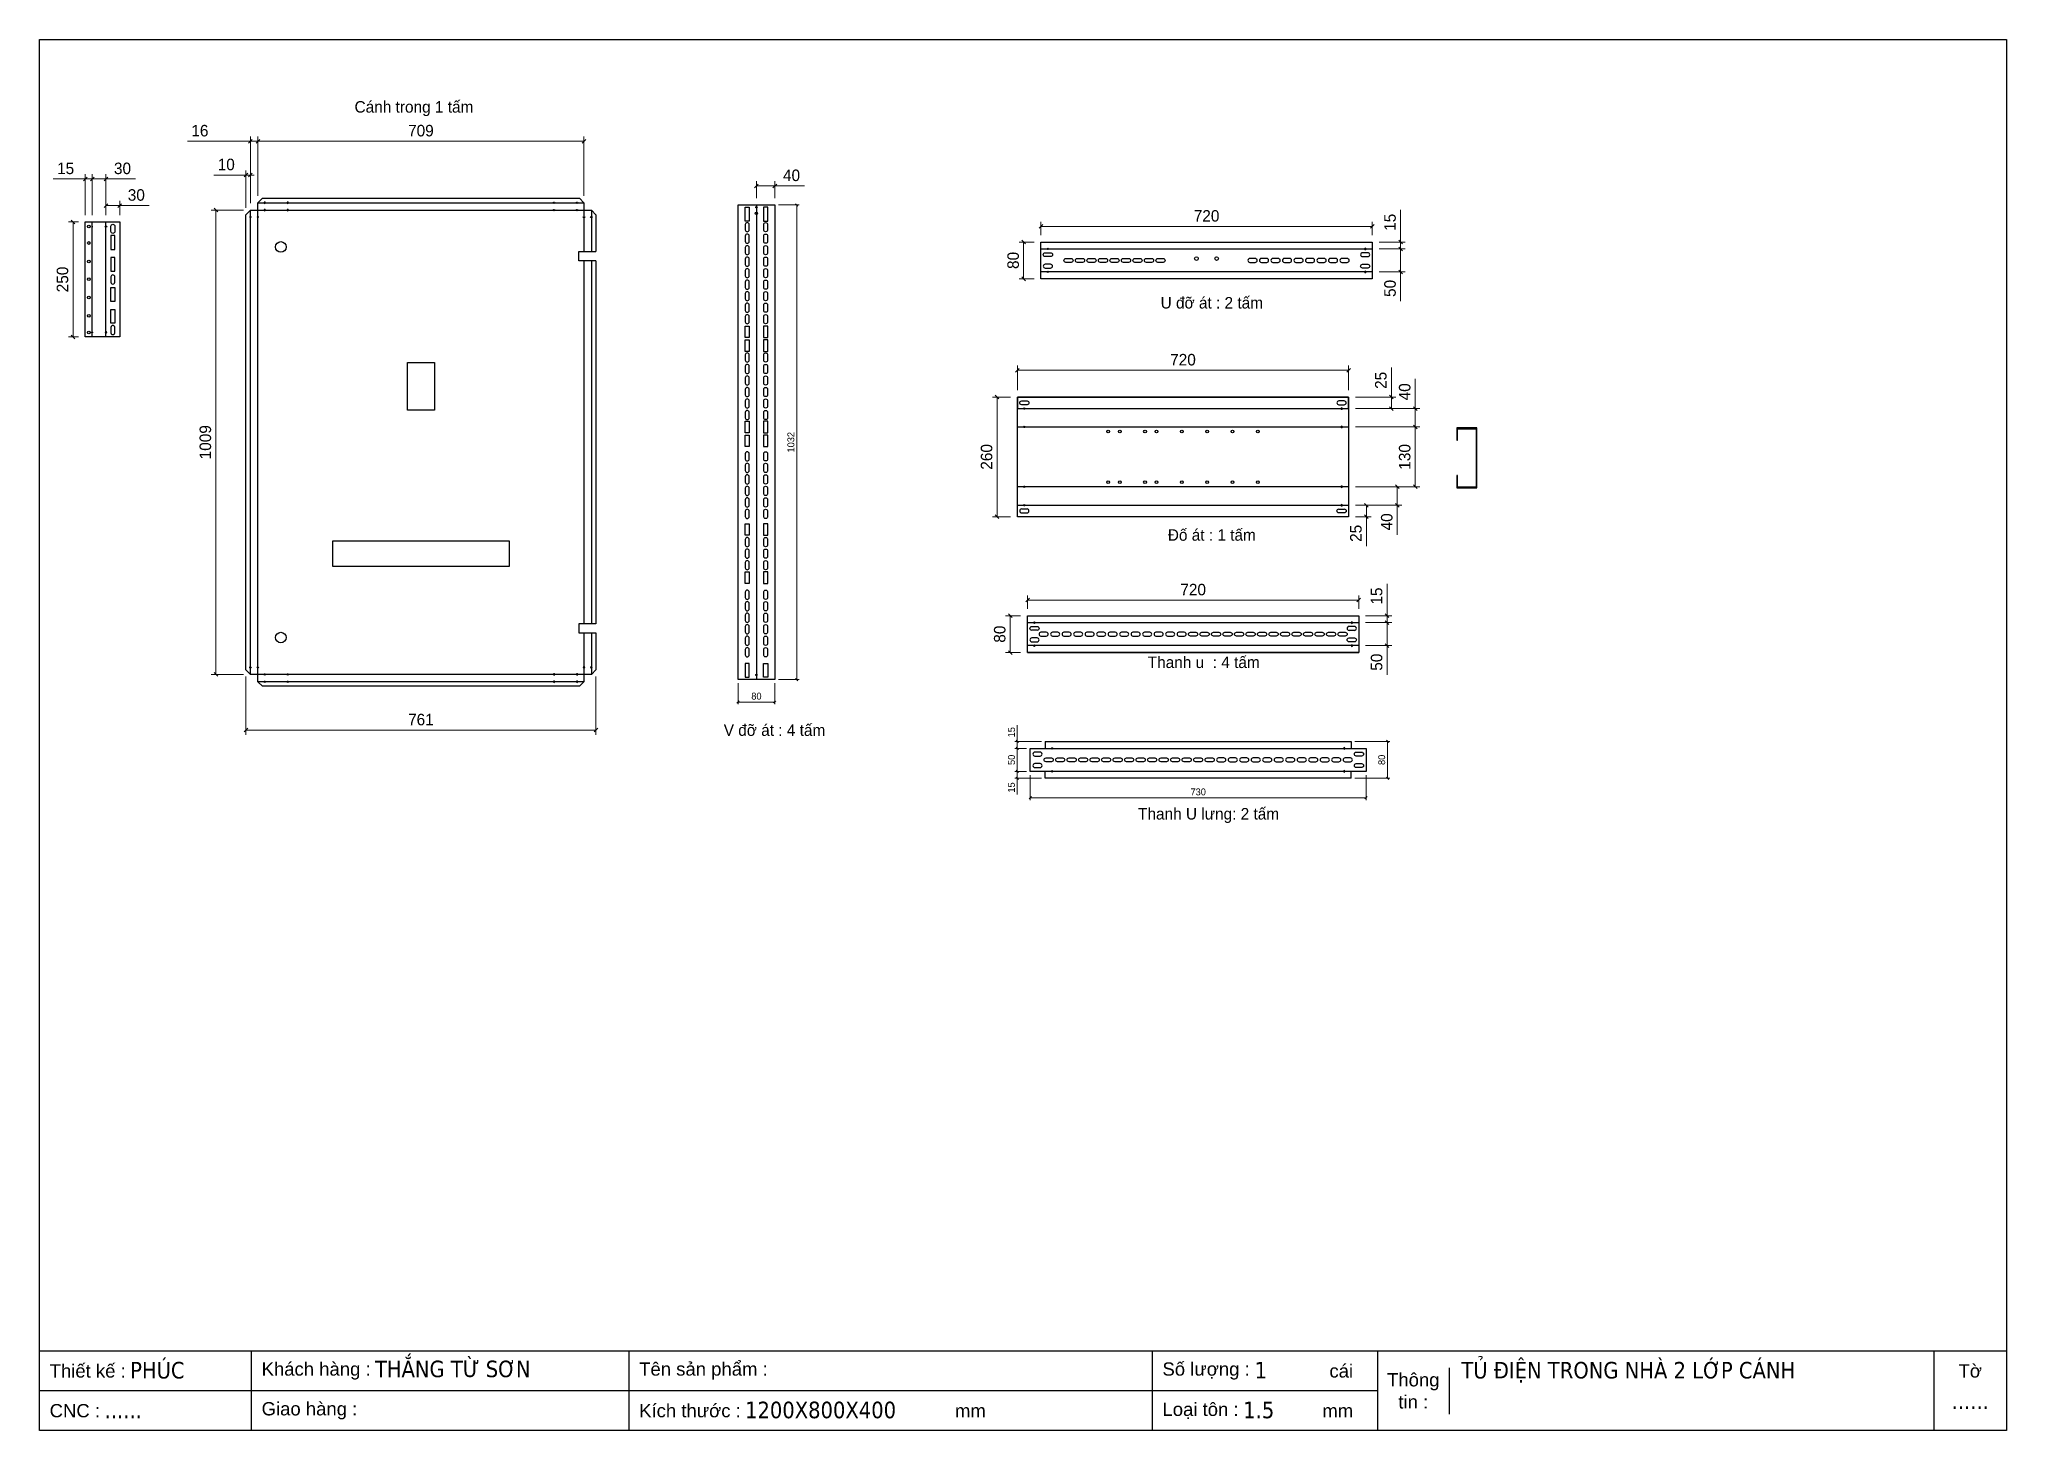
# Model space of a CAD drawing. Header units: millimetres. Extents: x 0 to 4277, y 0 to 3024.
import ezdxf
from ezdxf.enums import TextEntityAlignment as Align

# ---------------------------------------------------------------- set-up
doc = ezdxf.new("R2010")
doc.units = ezdxf.units.MM
doc.layers.add('CNC', color=7, linetype='Continuous')
doc.layers.add('DIM', color=253, linetype='Continuous')
doc.styles.add('Arial', font='arial.ttf')
doc.styles.add('Tahoma (Input Text)', font='tahoma.ttf')
doc.dimstyles.new('Dim-15', dxfattribs={"dimtxt": 15, "dimasz": 5, "dimexe": 5, "dimexo": 8, "dimgap": 5, "dimtad": 1, "dimdec": 0, "dimtxsty": 'Standard', "dimblk": 'OBLIQUE', "dimcen": 10, "dimclrd": 5, "dimclre": 5, "dimclrt": 3, "dimazin": 3, "dimtfac": 1, "dimtdec": 0, "dimtmove": 0, "dimatfit": 3, "dimldrblk": 'OBLIQUE', "dimlwd": 9, "dimlwe": 9})
doc.dimstyles.new('Dim-25', dxfattribs={"dimtxt": 25, "dimasz": 8, "dimexe": 10, "dimexo": 15, "dimgap": 10, "dimtad": 1, "dimdec": 0, "dimtxsty": 'Standard', "dimblk": 'OBLIQUE', "dimcen": 10, "dimclrd": 5, "dimclre": 5, "dimclrt": 3, "dimazin": 3, "dimtfac": 1, "dimtdec": 0, "dimtmove": 0, "dimatfit": 3, "dimldrblk": 'OBLIQUE', "dimlwd": 9, "dimlwe": 9})

msp = doc.modelspace()

# ---------------------------------------------------------------- texts
at = {"color": 2, "char_height": 25, "width": 775, "attachment_point": 5}
for s, insert in [('Cánh trong 1 tấm', (814.4, 2873.5)), ('U đỡ át : 2 tấm', (2548.9, 2451.3)), ('Đố át : 1 tấm', (2548.9, 1946.6)), ('Thanh u  : 4 tấm ', (2531.3, 1669.9)), ('V đỡ át : 4 tấm', (1598.2, 1522.4)), ('Thanh U lưng: 2 tấm', (2541.9, 1337))]:
    msp.add_mtext(s, dxfattribs=dict(at, insert=insert))

# ---------------------------------------------------------------- blocks, each defined once
blk = doc.blocks.new('khungtenAsean2')
at = {"color": 7}
for p, q in [((2970, -1980), (0, -1980)), ((320, -1980), (320, -2100)), ((890, -1980), (890, -2100)), ((1680, -1980), (1680, -2100)), ((2020, -1980), (2020, -2100)), ((2860, -1980), (2860, -2100)), ((2128.3, -2005), (2128.3, -2075)), ((2020, -2040), (0, -2040))]:
    blk.add_line(p, q, dxfattribs=at)
blk.add_lwpolyline([(0, 0), (2970, 0), (2970, -2100), (0, -2100)], close=True, dxfattribs=at)
at = {"color": 2, "char_height": 20, "style": 'Arial'}
for s, insert, width, attachment_point in [('  Thiết kế :', (0, -2010), 917.634, 4), ('  Khách hàng :', (320, -2010), 917.634, 4), ('  Tên sản phẩm :', (890, -2010), 917.634, 4), ('  Số lượng :', (1680, -2010), 917.634, 4), ('cái', (1947.6, -2010), 917.634, 4), ('Thông\\Ptin :', (2074.2, -2040), 108.311, 5), ('Tờ', (2915, -2010), 110, 5), ('  CNC :', (0, -2070), 917.634, 4), ('  Giao hàng :', (320, -2070), 917.634, 4), ('  Kích thước :', (890, -2070), 917.634, 4), ('mm', (1382.3, -2070), 917.634, 4), ('  Loại tôn :', (1680, -2070), 917.634, 4), ('mm', (1936.9, -2070), 917.634, 4)]:
    blk.add_mtext(s, dxfattribs=dict(at, insert=insert, width=width, attachment_point=attachment_point))
at = {"color": 1, "style": 'Tahoma (Input Text)', "flags": 8}
for tag, p in [('#01', (137.1, -2021.3)), ('#03', (506.6, -2019.3)), ('#05', (1106.6, -2021.3)), ('#07', (1834.7, -2021.3)), ('#09', (2146.7, -2021.3)), ('#02', (98.5, -2081.3)), ('#04', (486.1, -2081.3)), ('#06', (1065.3, -2081.3)), ('#08', (1817.4, -2081.3)), ('#10', (2146.7, -2081.3))]:
    blk.add_attdef(tag, p, '', height=25, dxfattribs=at)
blk.add_attdef('#11', text='', height=25, dxfattribs=at).set_placement((2915, -2067.3), align=Align.CENTER)
blk = doc.blocks.new('*D1')
at = {"color": 0, "linetype": 'ByBlock', "lineweight": -2}
for p, q in [((455, 2798.6), (463, 2806.6)), ((479, 2806.6), (471, 2798.6))]:
    blk.add_line(p, q, dxfattribs=at)
at = {"layer": 'Defpoints', "color": 0, "transparency": 16777216}
for p in [(475, 2802.6), (459, 2652.8), (475, 2668.8)]:
    blk.add_point(p, dxfattribs=at)
at = {"layer": 'DIM', "color": 5, "lineweight": 9, "transparency": 16777216}
for p, q in [((459, 2802.6), (322.2, 2802.6)), ((459, 2667.8), (459, 2812.6)), ((475, 2802.6), (459, 2802.6)), ((475, 2683.8), (475, 2812.6)), ((475, 2802.6), (483, 2802.6))]:
    blk.add_line(p, q, dxfattribs=at)
at = {"layer": 'DIM', "color": 3, "transparency": 16777216, "insert": (349, 2825.4), "char_height": 25, "attachment_point": 5}
blk.add_mtext('16', dxfattribs=at)
blk = doc.blocks.new('_Oblique')
at = {"color": 0, "linetype": 'ByBlock', "lineweight": -2}
blk.add_line((-0.5, -0.5), (0.5, 0.5), dxfattribs=at)
blk = doc.blocks.new('f3daunguoc')
at = {"layer": 'CNC', "color": 2, "lineweight": -3}
blk.add_circle((0, 0), 1.5, dxfattribs=at)
blk = doc.blocks.new('*D2')
at = {"color": 0, "linetype": 'ByBlock', "lineweight": -2}
for p, q in [((387.7, 2648.8), (379.7, 2656.8)), ((379.7, 1647.8), (387.7, 1639.8))]:
    blk.add_line(p, q, dxfattribs=at)
at = {"layer": 'Defpoints', "color": 0, "transparency": 16777216}
for p in [(459, 2652.8), (383.7, 1643.8), (459, 1643.8)]:
    blk.add_point(p, dxfattribs=at)
at = {"layer": 'DIM', "color": 5, "lineweight": 9, "transparency": 16777216}
for p, q in [((444, 2652.8), (373.7, 2652.8)), ((383.7, 2652.8), (383.7, 1643.8)), ((444, 1643.8), (373.7, 1643.8))]:
    blk.add_line(p, q, dxfattribs=at)
at = {"layer": 'DIM', "color": 3, "transparency": 16777216, "insert": (361, 2148.3), "char_height": 25, "attachment_point": 5, "rotation": 90}
blk.add_mtext('1009', dxfattribs=at)
blk = doc.blocks.new('*D3')
at = {"color": 0, "linetype": 'ByBlock', "lineweight": -2}
for p, q in [((453, 1526.7), (445, 1518.7)), ((1206, 1518.7), (1214, 1526.7))]:
    blk.add_line(p, q, dxfattribs=at)
at = {"layer": 'Defpoints', "color": 0, "transparency": 16777216}
for p in [(449, 1653.8), (1210, 1653.8), (1210, 1522.7)]:
    blk.add_point(p, dxfattribs=at)
at = {"layer": 'DIM', "color": 5, "lineweight": 9, "transparency": 16777216}
for p, q in [((449, 1638.8), (449, 1512.7)), ((1210, 1638.8), (1210, 1512.7)), ((449, 1522.7), (1210, 1522.7))]:
    blk.add_line(p, q, dxfattribs=at)
at = {"layer": 'DIM', "color": 3, "transparency": 16777216, "insert": (829.5, 1545.4), "char_height": 25, "attachment_point": 5}
blk.add_mtext('761', dxfattribs=at)
blk = doc.blocks.new('*D4')
at = {"color": 0, "linetype": 'ByBlock', "lineweight": -2}
for p, q in [((479, 2806.6), (471, 2798.6)), ((1180, 2798.6), (1188, 2806.6))]:
    blk.add_line(p, q, dxfattribs=at)
at = {"layer": 'Defpoints', "color": 0, "transparency": 16777216}
for p in [(1184, 2802.6), (475, 2668.8), (1184, 2668.8)]:
    blk.add_point(p, dxfattribs=at)
at = {"layer": 'DIM', "color": 5, "lineweight": 9, "transparency": 16777216}
for p, q in [((475, 2683.8), (475, 2812.6)), ((475, 2802.6), (1184, 2802.6)), ((1184, 2683.8), (1184, 2812.6))]:
    blk.add_line(p, q, dxfattribs=at)
at = {"layer": 'DIM', "color": 3, "transparency": 16777216, "insert": (829.5, 2825.4), "char_height": 25, "attachment_point": 5}
blk.add_mtext('709', dxfattribs=at)
blk = doc.blocks.new('*D5')
at = {"color": 0, "linetype": 'ByBlock', "lineweight": -2}
for p, q in [((445, 2725.1), (453, 2733.1)), ((463, 2733.1), (455, 2725.1))]:
    blk.add_line(p, q, dxfattribs=at)
at = {"layer": 'Defpoints', "color": 0, "transparency": 16777216}
for p in [(449, 2729.1), (459, 2652.8), (449, 2642.8)]:
    blk.add_point(p, dxfattribs=at)
at = {"layer": 'DIM', "color": 5, "lineweight": 9, "transparency": 16777216}
for p, q in [((449, 2657.8), (449, 2739.1)), ((459, 2667.8), (459, 2739.1)), ((449, 2729.1), (379.6, 2729.1)), ((459, 2729.1), (449, 2729.1)), ((459, 2729.1), (467, 2729.1))]:
    blk.add_line(p, q, dxfattribs=at)
at = {"layer": 'DIM', "color": 3, "transparency": 16777216, "insert": (406.3, 2751.9), "char_height": 25, "attachment_point": 5}
blk.add_mtext('10', dxfattribs=at)
blk = doc.blocks.new('ovan8.5x20')
at = {"layer": 'CNC', "color": 2, "lineweight": -3}
for p, q in [((5.7, 4.2), (-5.8, 4.2)), ((-5.8, -4.2), (5.7, -4.2))]:
    blk.add_line(p, q, dxfattribs=at)
for centre, start, end in [((-5.8, 0), 90, 270), ((5.7, 0), 270, 90)]:
    blk.add_arc(centre, 4.25, start, end, dxfattribs=at)
blk = doc.blocks.new('*D6')
at = {"color": 0, "linetype": 'ByBlock', "lineweight": -2}
for p, q in [((2143.8, 2579.5), (2135.8, 2587.5)), ((2135.8, 2507.5), (2143.8, 2499.5))]:
    blk.add_line(p, q, dxfattribs=at)
at = {"layer": 'Defpoints', "color": 0, "transparency": 16777216}
for p in [(2177.5, 2583.5), (2139.8, 2503.5), (2177.5, 2503.5)]:
    blk.add_point(p, dxfattribs=at)
at = {"layer": 'DIM', "color": 5, "lineweight": 9, "transparency": 16777216}
for p, q in [((2162.5, 2583.5), (2129.8, 2583.5)), ((2139.8, 2583.5), (2139.8, 2503.5)), ((2162.5, 2503.5), (2129.8, 2503.5))]:
    blk.add_line(p, q, dxfattribs=at)
at = {"layer": 'DIM', "color": 3, "transparency": 16777216, "insert": (2117.1, 2543.5), "char_height": 25, "attachment_point": 5, "rotation": 90}
blk.add_mtext('80', dxfattribs=at)
blk = doc.blocks.new('*D7')
at = {"color": 0, "linetype": 'ByBlock', "lineweight": -2}
for p, q in [((2181.5, 2621.5), (2173.5, 2613.5)), ((2893.5, 2613.5), (2901.5, 2621.5))]:
    blk.add_line(p, q, dxfattribs=at)
at = {"layer": 'Defpoints', "color": 0, "transparency": 16777216}
for p in [(2897.5, 2617.5), (2177.5, 2583.5), (2897.5, 2583.5)]:
    blk.add_point(p, dxfattribs=at)
at = {"layer": 'DIM', "color": 5, "lineweight": 9, "transparency": 16777216}
for p, q in [((2177.5, 2598.5), (2177.5, 2627.5)), ((2177.5, 2617.5), (2897.5, 2617.5)), ((2897.5, 2598.5), (2897.5, 2627.5))]:
    blk.add_line(p, q, dxfattribs=at)
at = {"layer": 'DIM', "color": 3, "transparency": 16777216, "insert": (2537.5, 2640.2), "char_height": 25, "attachment_point": 5}
blk.add_mtext('720', dxfattribs=at)
blk = doc.blocks.new('*D8')
at = {"color": 0, "linetype": 'ByBlock', "lineweight": -2}
for p, q in [((2955.2, 2587.5), (2963.2, 2579.5)), ((2963.2, 2564.5), (2955.2, 2572.5))]:
    blk.add_line(p, q, dxfattribs=at)
at = {"layer": 'Defpoints', "color": 0, "transparency": 16777216}
for p in [(2897.5, 2583.5), (2897.5, 2568.5), (2959.2, 2583.5)]:
    blk.add_point(p, dxfattribs=at)
at = {"layer": 'DIM', "color": 5, "lineweight": 9, "transparency": 16777216}
for p, q in [((2959.2, 2583.5), (2959.2, 2653.2)), ((2912.5, 2583.5), (2969.2, 2583.5)), ((2912.5, 2568.5), (2969.2, 2568.5)), ((2959.2, 2568.5), (2959.2, 2583.5)), ((2959.2, 2568.5), (2959.2, 2560.5))]:
    blk.add_line(p, q, dxfattribs=at)
at = {"layer": 'DIM', "color": 3, "transparency": 16777216, "insert": (2936.4, 2626.4), "char_height": 25, "attachment_point": 5, "rotation": 90}
blk.add_mtext('15', dxfattribs=at)
blk = doc.blocks.new('*D9')
at = {"color": 0, "linetype": 'ByBlock', "lineweight": -2}
for p, q in [((2963.2, 2564.5), (2955.2, 2572.5)), ((2955.2, 2522.5), (2963.2, 2514.5))]:
    blk.add_line(p, q, dxfattribs=at)
at = {"layer": 'Defpoints', "color": 0, "transparency": 16777216}
for p in [(2897.5, 2568.5), (2897.5, 2518.5), (2959.2, 2518.5)]:
    blk.add_point(p, dxfattribs=at)
at = {"layer": 'DIM', "color": 5, "lineweight": 9, "transparency": 16777216}
for p, q in [((2912.5, 2568.5), (2969.2, 2568.5)), ((2959.2, 2568.5), (2959.2, 2518.5)), ((2912.5, 2518.5), (2969.2, 2518.5)), ((2959.2, 2518.5), (2959.2, 2454.8))]:
    blk.add_line(p, q, dxfattribs=at)
at = {"layer": 'DIM', "color": 3, "transparency": 16777216, "insert": (2936.4, 2482.7), "char_height": 25, "attachment_point": 5, "rotation": 90}
blk.add_mtext('50', dxfattribs=at)
blk = doc.blocks.new('*D10')
at = {"color": 0, "linetype": 'ByBlock', "lineweight": -2}
for p, q in [((2114.6, 1767.2), (2106.6, 1775.2)), ((2106.6, 1695.2), (2114.6, 1687.2))]:
    blk.add_line(p, q, dxfattribs=at)
at = {"layer": 'Defpoints', "color": 0, "transparency": 16777216}
for p in [(2148.3, 1771.2), (2110.6, 1691.2), (2148.3, 1691.2)]:
    blk.add_point(p, dxfattribs=at)
at = {"layer": 'DIM', "color": 5, "lineweight": 9, "transparency": 16777216}
for p, q in [((2133.3, 1771.2), (2100.6, 1771.2)), ((2110.6, 1771.2), (2110.6, 1691.2)), ((2133.3, 1691.2), (2100.6, 1691.2))]:
    blk.add_line(p, q, dxfattribs=at)
at = {"layer": 'DIM', "color": 3, "transparency": 16777216, "insert": (2087.9, 1731.2), "char_height": 25, "attachment_point": 5, "rotation": 90}
blk.add_mtext('80', dxfattribs=at)
blk = doc.blocks.new('*D11')
at = {"color": 0, "linetype": 'ByBlock', "lineweight": -2}
for p, q in [((2152.3, 1809.1), (2144.3, 1801.1)), ((2864.3, 1801.1), (2872.3, 1809.1))]:
    blk.add_line(p, q, dxfattribs=at)
at = {"layer": 'Defpoints', "color": 0, "transparency": 16777216}
for p in [(2868.3, 1805.1), (2148.3, 1771.2), (2868.3, 1771.2)]:
    blk.add_point(p, dxfattribs=at)
at = {"layer": 'DIM', "color": 5, "lineweight": 9, "transparency": 16777216}
for p, q in [((2148.3, 1786.2), (2148.3, 1815.1)), ((2148.3, 1805.1), (2868.3, 1805.1)), ((2868.3, 1786.2), (2868.3, 1815.1))]:
    blk.add_line(p, q, dxfattribs=at)
at = {"layer": 'DIM', "color": 3, "transparency": 16777216, "insert": (2508.3, 1827.9), "char_height": 25, "attachment_point": 5}
blk.add_mtext('720', dxfattribs=at)
blk = doc.blocks.new('*D12')
at = {"color": 0, "linetype": 'ByBlock', "lineweight": -2}
for p, q in [((2926, 1775.2), (2934, 1767.2)), ((2934, 1752.2), (2926, 1760.2))]:
    blk.add_line(p, q, dxfattribs=at)
at = {"layer": 'Defpoints', "color": 0, "transparency": 16777216}
for p in [(2868.3, 1771.2), (2868.3, 1756.2), (2930, 1771.2)]:
    blk.add_point(p, dxfattribs=at)
at = {"layer": 'DIM', "color": 5, "lineweight": 9, "transparency": 16777216}
for p, q in [((2930, 1771.2), (2930, 1840.8)), ((2883.3, 1771.2), (2940, 1771.2)), ((2883.3, 1756.2), (2940, 1756.2)), ((2930, 1756.2), (2930, 1771.2)), ((2930, 1756.2), (2930, 1748.2))]:
    blk.add_line(p, q, dxfattribs=at)
at = {"layer": 'DIM', "color": 3, "transparency": 16777216, "insert": (2907.2, 1814), "char_height": 25, "attachment_point": 5, "rotation": 90}
blk.add_mtext('15', dxfattribs=at)
blk = doc.blocks.new('*D13')
at = {"color": 0, "linetype": 'ByBlock', "lineweight": -2}
for p, q in [((2934, 1752.2), (2926, 1760.2)), ((2926, 1710.2), (2934, 1702.2))]:
    blk.add_line(p, q, dxfattribs=at)
at = {"layer": 'Defpoints', "color": 0, "transparency": 16777216}
for p in [(2868.3, 1756.2), (2868.3, 1706.2), (2930, 1706.2)]:
    blk.add_point(p, dxfattribs=at)
at = {"layer": 'DIM', "color": 5, "lineweight": 9, "transparency": 16777216}
for p, q in [((2883.3, 1756.2), (2940, 1756.2)), ((2930, 1756.2), (2930, 1706.2)), ((2883.3, 1706.2), (2940, 1706.2)), ((2930, 1706.2), (2930, 1642.5))]:
    blk.add_line(p, q, dxfattribs=at)
at = {"layer": 'DIM', "color": 3, "transparency": 16777216, "insert": (2907.2, 1670.3), "char_height": 25, "attachment_point": 5, "rotation": 90}
blk.add_mtext('50', dxfattribs=at)
blk = doc.blocks.new('*D14')
at = {"color": 0, "linetype": 'ByBlock', "lineweight": -2}
for p, q in [((2156.8, 1378), (2151.8, 1373)), ((2881.8, 1373), (2886.8, 1378))]:
    blk.add_line(p, q, dxfattribs=at)
at = {"layer": 'Defpoints', "color": 0, "transparency": 16777216}
for p in [(2154.3, 1433), (2884.3, 1433), (2884.3, 1375.5)]:
    blk.add_point(p, dxfattribs=at)
at = {"layer": 'DIM', "color": 5, "lineweight": 9, "transparency": 16777216}
for p, q in [((2154.3, 1425), (2154.3, 1370.5)), ((2884.3, 1425), (2884.3, 1370.5)), ((2154.3, 1375.5), (2884.3, 1375.5))]:
    blk.add_line(p, q, dxfattribs=at)
at = {"layer": 'DIM', "color": 3, "transparency": 16777216, "insert": (2519.3, 1388.2), "char_height": 15, "attachment_point": 5}
blk.add_mtext('730', dxfattribs=at)
blk = doc.blocks.new('*D15')
at = {"color": 0, "linetype": 'ByBlock', "lineweight": -2}
for p, q in [((2933.5, 1495.5), (2928.5, 1500.5)), ((2928.5, 1420.5), (2933.5, 1415.5))]:
    blk.add_line(p, q, dxfattribs=at)
at = {"layer": 'Defpoints', "color": 0, "transparency": 16777216}
for p in [(2851.8, 1498), (2931, 1498), (2851.8, 1418)]:
    blk.add_point(p, dxfattribs=at)
at = {"layer": 'DIM', "color": 5, "lineweight": 9, "transparency": 16777216}
for p, q in [((2859.8, 1498), (2936, 1498)), ((2931, 1418), (2931, 1498)), ((2859.8, 1418), (2936, 1418))]:
    blk.add_line(p, q, dxfattribs=at)
at = {"layer": 'DIM', "color": 3, "transparency": 16777216, "insert": (2918.3, 1458), "char_height": 15, "attachment_point": 5, "rotation": 90}
blk.add_mtext('80', dxfattribs=at)
blk = doc.blocks.new('*D16')
at = {"color": 0, "linetype": 'ByBlock', "lineweight": -2}
for p, q in [((2128.5, 1480.5), (2123.5, 1485.5)), ((2123.5, 1435.5), (2128.5, 1430.5))]:
    blk.add_line(p, q, dxfattribs=at)
at = {"layer": 'Defpoints', "color": 0, "transparency": 16777216}
for p in [(2154.3, 1483), (2126, 1433), (2154.3, 1433)]:
    blk.add_point(p, dxfattribs=at)
at = {"layer": 'DIM', "color": 5, "lineweight": 9, "transparency": 16777216}
for p, q in [((2146.3, 1483), (2121, 1483)), ((2126, 1483), (2126, 1433)), ((2146.3, 1433), (2121, 1433))]:
    blk.add_line(p, q, dxfattribs=at)
at = {"layer": 'DIM', "color": 3, "transparency": 16777216, "insert": (2113.4, 1458), "char_height": 15, "attachment_point": 5, "rotation": 90}
blk.add_mtext('50', dxfattribs=at)
blk = doc.blocks.new('*D17')
at = {"color": 0, "linetype": 'ByBlock', "lineweight": -2}
for p, q in [((2128.5, 1430.5), (2123.5, 1435.5)), ((2123.5, 1420.5), (2128.5, 1415.5))]:
    blk.add_line(p, q, dxfattribs=at)
at = {"layer": 'Defpoints', "color": 0, "transparency": 16777216}
for p in [(2126, 1418), (2154.3, 1433), (2186.8, 1418)]:
    blk.add_point(p, dxfattribs=at)
at = {"layer": 'DIM', "color": 5, "lineweight": 9, "transparency": 16777216}
for p, q in [((2146.3, 1433), (2121, 1433)), ((2178.8, 1418), (2121, 1418)), ((2126, 1433), (2126, 1418)), ((2126, 1418), (2126, 1382.8))]:
    blk.add_line(p, q, dxfattribs=at)
at = {"layer": 'DIM', "color": 3, "transparency": 16777216, "insert": (2113.4, 1397.9), "char_height": 15, "attachment_point": 5, "rotation": 90}
blk.add_mtext('15', dxfattribs=at)
blk = doc.blocks.new('*D18')
at = {"color": 0, "linetype": 'ByBlock', "lineweight": -2}
for p, q in [((2128.5, 1495.5), (2123.5, 1500.5)), ((2123.5, 1485.5), (2128.5, 1480.5))]:
    blk.add_line(p, q, dxfattribs=at)
at = {"layer": 'Defpoints', "color": 0, "transparency": 16777216}
for p in [(2126, 1498), (2186.8, 1498), (2154.3, 1483)]:
    blk.add_point(p, dxfattribs=at)
at = {"layer": 'DIM', "color": 5, "lineweight": 9, "transparency": 16777216}
for p, q in [((2178.8, 1498), (2121, 1498)), ((2126, 1498), (2126, 1533.1)), ((2126, 1483), (2126, 1498)), ((2146.3, 1483), (2121, 1483))]:
    blk.add_line(p, q, dxfattribs=at)
at = {"layer": 'DIM', "color": 3, "transparency": 16777216, "insert": (2113.4, 1518), "char_height": 15, "attachment_point": 5, "rotation": 90}
blk.add_mtext('15', dxfattribs=at)
blk = doc.blocks.new('*D19')
at = {"color": 0, "linetype": 'ByBlock', "lineweight": -2}
for p, q in [((1649.1, 2661.5), (1644.1, 2666.5)), ((1644.1, 1635), (1649.1, 1630))]:
    blk.add_line(p, q, dxfattribs=at)
at = {"layer": 'Defpoints', "color": 0, "transparency": 16777216}
for p in [(1598.9, 2664), (1598.9, 1632.5), (1646.6, 1632.5)]:
    blk.add_point(p, dxfattribs=at)
at = {"layer": 'DIM', "color": 5, "lineweight": 9, "transparency": 16777216}
for p, q in [((1606.9, 2664), (1651.6, 2664)), ((1646.6, 2664), (1646.6, 1632.5)), ((1606.9, 1632.5), (1651.6, 1632.5))]:
    blk.add_line(p, q, dxfattribs=at)
at = {"layer": 'DIM', "color": 3, "transparency": 16777216, "insert": (1633.9, 2148.3), "char_height": 15, "attachment_point": 5, "rotation": 90}
blk.add_mtext('1032', dxfattribs=at)
blk = doc.blocks.new('*D20')
at = {"color": 0, "linetype": 'ByBlock', "lineweight": -2}
for p, q in [((1521.4, 1586.2), (1516.4, 1581.2)), ((1596.4, 1581.2), (1601.4, 1586.2))]:
    blk.add_line(p, q, dxfattribs=at)
at = {"layer": 'Defpoints', "color": 0, "transparency": 16777216}
for p in [(1518.9, 1632.5), (1598.9, 1632.5), (1598.9, 1583.7)]:
    blk.add_point(p, dxfattribs=at)
at = {"layer": 'DIM', "color": 5, "lineweight": 9, "transparency": 16777216}
for p, q in [((1518.9, 1624.5), (1518.9, 1578.7)), ((1518.9, 1583.7), (1598.9, 1583.7)), ((1598.9, 1624.5), (1598.9, 1578.7))]:
    blk.add_line(p, q, dxfattribs=at)
at = {"layer": 'DIM', "color": 3, "transparency": 16777216, "insert": (1558.9, 1596.4), "char_height": 15, "attachment_point": 5}
blk.add_mtext('80', dxfattribs=at)
blk = doc.blocks.new('*D21')
at = {"color": 0, "linetype": 'ByBlock', "lineweight": -2}
for p, q in [((2130.2, 2308.8), (2122.2, 2300.8)), ((2842.2, 2300.8), (2850.2, 2308.8))]:
    blk.add_line(p, q, dxfattribs=at)
at = {"layer": 'Defpoints', "color": 0, "ltscale": 3, "transparency": 16777216}
for p in [(2846.2, 2304.8), (2126.2, 2246.5), (2846.2, 2246.5)]:
    blk.add_point(p, dxfattribs=at)
at = {"layer": 'DIM', "color": 5, "lineweight": 9, "ltscale": 3, "transparency": 16777216}
for p, q in [((2126.2, 2261.5), (2126.2, 2314.8)), ((2846.2, 2261.5), (2846.2, 2314.8)), ((2126.2, 2304.8), (2846.2, 2304.8))]:
    blk.add_line(p, q, dxfattribs=at)
at = {"layer": 'DIM', "color": 3, "ltscale": 3, "transparency": 16777216, "insert": (2486.2, 2327.6), "char_height": 25, "attachment_point": 5}
blk.add_mtext('720', dxfattribs=at)
blk = doc.blocks.new('*D22')
at = {"color": 0, "linetype": 'ByBlock', "lineweight": -2}
for p, q in [((2086.1, 2242.5), (2078.1, 2250.5)), ((2078.1, 1990.5), (2086.1, 1982.5))]:
    blk.add_line(p, q, dxfattribs=at)
at = {"layer": 'Defpoints', "color": 0, "ltscale": 3, "transparency": 16777216}
for p in [(2126.2, 2246.5), (2082.1, 1986.5), (2126.2, 1986.5)]:
    blk.add_point(p, dxfattribs=at)
at = {"layer": 'DIM', "color": 5, "lineweight": 9, "ltscale": 3, "transparency": 16777216}
for p, q in [((2111.2, 2246.5), (2072.1, 2246.5)), ((2082.1, 2246.5), (2082.1, 1986.5)), ((2111.2, 1986.5), (2072.1, 1986.5))]:
    blk.add_line(p, q, dxfattribs=at)
at = {"layer": 'DIM', "color": 3, "ltscale": 3, "transparency": 16777216, "insert": (2059.3, 2116.5), "char_height": 25, "attachment_point": 5, "rotation": 90}
blk.add_mtext('260', dxfattribs=at)
blk = doc.blocks.new('*D23')
at = {"color": 0, "linetype": 'ByBlock', "lineweight": -2}
for p, q in [((2943.2, 2242.5), (2935.2, 2250.5)), ((2935.2, 2225.5), (2943.2, 2217.5))]:
    blk.add_line(p, q, dxfattribs=at)
at = {"layer": 'Defpoints', "color": 0, "ltscale": 3, "transparency": 16777216}
for p in [(2846.2, 2246.5), (2939.2, 2246.5), (2846.2, 2221.5)]:
    blk.add_point(p, dxfattribs=at)
at = {"layer": 'DIM', "color": 5, "lineweight": 9, "ltscale": 3, "transparency": 16777216}
for p, q in [((2939.2, 2246.5), (2939.2, 2311)), ((2861.2, 2246.5), (2949.2, 2246.5)), ((2939.2, 2221.5), (2939.2, 2246.5)), ((2861.2, 2221.5), (2949.2, 2221.5))]:
    blk.add_line(p, q, dxfattribs=at)
at = {"layer": 'DIM', "color": 3, "ltscale": 3, "transparency": 16777216, "insert": (2916.4, 2282.8), "char_height": 25, "attachment_point": 5, "rotation": 90}
blk.add_mtext('25', dxfattribs=at)
blk = doc.blocks.new('*D24')
at = {"color": 0, "linetype": 'ByBlock', "lineweight": -2}
for p, q in [((2995.1, 2217.5), (2987.1, 2225.5)), ((2987.1, 2185.5), (2995.1, 2177.5))]:
    blk.add_line(p, q, dxfattribs=at)
at = {"layer": 'Defpoints', "color": 0, "ltscale": 3, "transparency": 16777216}
for p in [(2846.2, 2221.5), (2846.2, 2181.5), (2991.1, 2221.5)]:
    blk.add_point(p, dxfattribs=at)
at = {"layer": 'DIM', "color": 5, "lineweight": 9, "ltscale": 3, "transparency": 16777216}
for p, q in [((2991.1, 2221.5), (2991.1, 2286.3)), ((2861.2, 2221.5), (3001.1, 2221.5)), ((2861.2, 2181.5), (3001.1, 2181.5)), ((2991.1, 2181.5), (2991.1, 2221.5))]:
    blk.add_line(p, q, dxfattribs=at)
at = {"layer": 'DIM', "color": 3, "ltscale": 3, "transparency": 16777216, "insert": (2968.3, 2257.9), "char_height": 25, "attachment_point": 5, "rotation": 90}
blk.add_mtext('40', dxfattribs=at)
blk = doc.blocks.new('*D25')
at = {"color": 0, "linetype": 'ByBlock', "lineweight": -2}
for p, q in [((2995.1, 2177.5), (2987.1, 2185.5)), ((2987.1, 2055.5), (2995.1, 2047.5))]:
    blk.add_line(p, q, dxfattribs=at)
at = {"layer": 'Defpoints', "color": 0, "ltscale": 3, "transparency": 16777216}
for p in [(2846.2, 2181.5), (2991.1, 2181.5), (2846.2, 2051.5)]:
    blk.add_point(p, dxfattribs=at)
at = {"layer": 'DIM', "color": 5, "lineweight": 9, "ltscale": 3, "transparency": 16777216}
for p, q in [((2861.2, 2181.5), (3001.1, 2181.5)), ((2991.1, 2051.5), (2991.1, 2181.5)), ((2861.2, 2051.5), (3001.1, 2051.5))]:
    blk.add_line(p, q, dxfattribs=at)
at = {"layer": 'DIM', "color": 3, "ltscale": 3, "transparency": 16777216, "insert": (2968.3, 2116.5), "char_height": 25, "attachment_point": 5, "rotation": 90}
blk.add_mtext('130', dxfattribs=at)
blk = doc.blocks.new('*D26')
at = {"color": 0, "linetype": 'ByBlock', "lineweight": -2}
for p, q in [((2956.1, 2047.5), (2948.1, 2055.5)), ((2948.1, 2015.5), (2956.1, 2007.5))]:
    blk.add_line(p, q, dxfattribs=at)
at = {"layer": 'Defpoints', "color": 0, "ltscale": 3, "transparency": 16777216}
for p in [(2846.2, 2051.5), (2846.2, 2011.5), (2952.1, 2011.5)]:
    blk.add_point(p, dxfattribs=at)
at = {"layer": 'DIM', "color": 5, "lineweight": 9, "ltscale": 3, "transparency": 16777216}
for p, q in [((2861.2, 2051.5), (2962.1, 2051.5)), ((2861.2, 2011.5), (2962.1, 2011.5)), ((2952.1, 2051.5), (2952.1, 2011.5)), ((2952.1, 2011.5), (2952.1, 1946.8))]:
    blk.add_line(p, q, dxfattribs=at)
at = {"layer": 'DIM', "color": 3, "ltscale": 3, "transparency": 16777216, "insert": (2929.3, 1975.2), "char_height": 25, "attachment_point": 5, "rotation": 90}
blk.add_mtext('40', dxfattribs=at)
blk = doc.blocks.new('*D27')
at = {"color": 0, "linetype": 'ByBlock', "lineweight": -2}
for p, q in [((2889, 2007.5), (2881, 2015.5)), ((2881, 1990.5), (2889, 1982.5))]:
    blk.add_line(p, q, dxfattribs=at)
at = {"layer": 'Defpoints', "color": 0, "ltscale": 3, "transparency": 16777216}
for p in [(2846.2, 2011.5), (2846.2, 1986.5), (2885, 1986.5)]:
    blk.add_point(p, dxfattribs=at)
at = {"layer": 'DIM', "color": 5, "lineweight": 9, "ltscale": 3, "transparency": 16777216}
for p, q in [((2861.2, 2011.5), (2895, 2011.5)), ((2885, 2011.5), (2885, 1986.5)), ((2861.2, 1986.5), (2895, 1986.5)), ((2885, 1986.5), (2885, 1922.1))]:
    blk.add_line(p, q, dxfattribs=at)
at = {"layer": 'DIM', "color": 3, "ltscale": 3, "transparency": 16777216, "insert": (2862.2, 1950.3), "char_height": 25, "attachment_point": 5, "rotation": 90}
blk.add_mtext('25', dxfattribs=at)
blk = doc.blocks.new('f2dauxuoi')
at = {"layer": 'CNC', "color": 2, "lineweight": -3}
blk.add_circle((0, 0), 1, dxfattribs=at)
blk = doc.blocks.new('*D28')
at = {"color": 0, "linetype": 'ByBlock', "lineweight": -2}
for p, q in [((148.9, 2666.8), (140.9, 2658.8)), ((170.9, 2658.8), (178.9, 2666.8))]:
    blk.add_line(p, q, dxfattribs=at)
at = {"layer": 'Defpoints', "color": 0, "ltscale": 3, "transparency": 16777216}
for p in [(174.9, 2662.8), (144.9, 2627.1), (174.9, 2627.1)]:
    blk.add_point(p, dxfattribs=at)
at = {"layer": 'DIM', "color": 5, "lineweight": 9, "ltscale": 3, "transparency": 16777216}
for p, q in [((144.9, 2642.1), (144.9, 2672.8)), ((144.9, 2662.8), (174.9, 2662.8)), ((174.9, 2642.1), (174.9, 2672.8)), ((174.9, 2662.8), (238.7, 2662.8))]:
    blk.add_line(p, q, dxfattribs=at)
at = {"layer": 'DIM', "color": 3, "ltscale": 3, "transparency": 16777216, "insert": (210.8, 2685.6), "char_height": 25, "attachment_point": 5}
blk.add_mtext('30', dxfattribs=at)
blk = doc.blocks.new('*D29')
at = {"color": 0, "linetype": 'ByBlock', "lineweight": -2}
for p, q in [((118.9, 2724.7), (110.9, 2716.7)), ((140.9, 2716.7), (148.9, 2724.7))]:
    blk.add_line(p, q, dxfattribs=at)
at = {"layer": 'Defpoints', "color": 0, "ltscale": 3, "transparency": 16777216}
for p in [(114.9, 2720.7), (114.9, 2627.1), (144.9, 2627.1)]:
    blk.add_point(p, dxfattribs=at)
at = {"layer": 'DIM', "color": 5, "lineweight": 9, "ltscale": 3, "transparency": 16777216}
for p, q in [((114.9, 2642.1), (114.9, 2730.7)), ((114.9, 2720.7), (144.9, 2720.7)), ((144.9, 2642.1), (144.9, 2730.7)), ((144.9, 2720.7), (208.7, 2720.7))]:
    blk.add_line(p, q, dxfattribs=at)
at = {"layer": 'DIM', "color": 3, "ltscale": 3, "transparency": 16777216, "insert": (180.8, 2743.4), "char_height": 25, "attachment_point": 5}
blk.add_mtext('30', dxfattribs=at)
blk = doc.blocks.new('*D30')
at = {"color": 0, "linetype": 'ByBlock', "lineweight": -2}
for p, q in [((95.9, 2716.7), (103.9, 2724.7)), ((118.9, 2724.7), (110.9, 2716.7))]:
    blk.add_line(p, q, dxfattribs=at)
at = {"layer": 'Defpoints', "color": 0, "ltscale": 3, "transparency": 16777216}
for p in [(99.9, 2720.7), (99.9, 2627.1), (114.9, 2627.1)]:
    blk.add_point(p, dxfattribs=at)
at = {"layer": 'DIM', "color": 5, "lineweight": 9, "ltscale": 3, "transparency": 16777216}
for p, q in [((99.9, 2720.7), (30.3, 2720.7)), ((99.9, 2642.1), (99.9, 2730.7)), ((114.9, 2720.7), (99.9, 2720.7)), ((114.9, 2642.1), (114.9, 2730.7)), ((114.9, 2720.7), (122.9, 2720.7))]:
    blk.add_line(p, q, dxfattribs=at)
at = {"layer": 'DIM', "color": 3, "ltscale": 3, "transparency": 16777216, "insert": (57.1, 2743.4), "char_height": 25, "attachment_point": 5}
blk.add_mtext('15', dxfattribs=at)
blk = doc.blocks.new('*D31')
at = {"color": 0, "linetype": 'ByBlock', "lineweight": -2}
for p, q in [((77.2, 2623.1), (69.2, 2631.1)), ((69.2, 2381.1), (77.2, 2373.1))]:
    blk.add_line(p, q, dxfattribs=at)
at = {"layer": 'Defpoints', "color": 0, "ltscale": 3, "transparency": 16777216}
for p in [(99.9, 2627.1), (73.2, 2377.1), (99.9, 2377.1)]:
    blk.add_point(p, dxfattribs=at)
at = {"layer": 'DIM', "color": 5, "lineweight": 9, "ltscale": 3, "transparency": 16777216}
for p, q in [((84.9, 2627.1), (63.2, 2627.1)), ((73.2, 2627.1), (73.2, 2377.1)), ((84.9, 2377.1), (63.2, 2377.1))]:
    blk.add_line(p, q, dxfattribs=at)
at = {"layer": 'DIM', "color": 3, "ltscale": 3, "transparency": 16777216, "insert": (50.4, 2502.1), "char_height": 25, "attachment_point": 5, "rotation": 90}
blk.add_mtext('250', dxfattribs=at)
blk = doc.blocks.new('*D32')
at = {"color": 0, "linetype": 'ByBlock', "lineweight": -2}
for p, q in [((1562.9, 2709.6), (1554.9, 2701.6)), ((1594.9, 2701.6), (1602.9, 2709.6))]:
    blk.add_line(p, q, dxfattribs=at)
at = {"layer": 'Defpoints', "color": 0, "ltscale": 3, "transparency": 16777216}
for p in [(1598.9, 2705.6), (1558.9, 2664), (1598.9, 2664)]:
    blk.add_point(p, dxfattribs=at)
at = {"layer": 'DIM', "color": 5, "lineweight": 9, "ltscale": 3, "transparency": 16777216}
for p, q in [((1558.9, 2679), (1558.9, 2715.6)), ((1558.9, 2705.6), (1598.9, 2705.6)), ((1598.9, 2679), (1598.9, 2715.6)), ((1598.9, 2705.6), (1663.6, 2705.6))]:
    blk.add_line(p, q, dxfattribs=at)
at = {"layer": 'DIM', "color": 3, "ltscale": 3, "transparency": 16777216, "insert": (1635.2, 2728.3), "char_height": 25, "attachment_point": 5}
blk.add_mtext('40', dxfattribs=at)

# ---------------------------------------------------------------- dimensions: what is measured, and where the dimension line sits
at = {"layer": 'DIM', "color": 0}
dim = msp.add_linear_dim(base=(475, 2802.6), p1=(459, 2652.8), p2=(475, 2668.8), dimstyle='Dim-25', dxfattribs=at)
dim.commit()
dim.dimension.update_dxf_attribs({"geometry": '*D1', "text_midpoint": (349, 2802.6), "dimtype": 160})
at = {"layer": 'DIM', "color": 2}
for base, p1, p2, picture, middle in [((1184, 2802.6), (475, 2668.8), (1184, 2668.8), '*D4', (829.5, 2825.4)), ((449, 2729.1), (459, 2652.8), (449, 2642.8), '*D5', (406.3, 2751.9)), ((2897.5, 2617.5), (2177.5, 2583.5), (2897.5, 2583.5), '*D7', (2537.5, 2640.2)), ((2868.3, 1805.1), (2148.3, 1771.2), (2868.3, 1771.2), '*D11', (2508.3, 1827.9)), ((1210, 1522.7), (449, 1653.8), (1210, 1653.8), '*D3', (829.5, 1545.4))]:
    dim = msp.add_linear_dim(base=base, p1=p1, p2=p2, dimstyle='Dim-25', dxfattribs=at)
    dim.commit()
    dim.dimension.update_dxf_attribs({"geometry": picture, "text_midpoint": middle})
at = {"layer": 'DIM', "color": 7, "ltscale": 3}
for base, p1, p2, picture, middle in [((99.9, 2720.7), (114.9, 2627.1), (99.9, 2627.1), '*D30', (57.1, 2743.4)), ((1598.9, 2705.6), (1558.9, 2664), (1598.9, 2664), '*D32', (1635.2, 2728.3)), ((174.9, 2662.8), (144.9, 2627.1), (174.9, 2627.1), '*D28', (210.8, 2685.6)), ((2846.2, 2304.8), (2126.2, 2246.5), (2846.2, 2246.5), '*D21', (2486.2, 2327.6))]:
    dim = msp.add_linear_dim(base=base, p1=p1, p2=p2, dimstyle='Dim-25', dxfattribs=at)
    dim.commit()
    dim.dimension.update_dxf_attribs({"geometry": picture, "text_midpoint": middle})
dim = msp.add_linear_dim(base=(114.9, 2720.7), p1=(144.9, 2627.1), p2=(114.9, 2627.1), dimstyle='Dim-25', dxfattribs=at)
dim.commit()
dim.dimension.update_dxf_attribs({"geometry": '*D29', "text_midpoint": (180.8, 2720.7), "dimtype": 160})
at = {"layer": 'DIM', "color": 2}
for base, p1, p2, picture, middle in [((383.7, 1643.8), (459, 2652.8), (459, 1643.8), '*D2', (361, 2148.3)), ((2959.2, 2583.5), (2897.5, 2568.5), (2897.5, 2583.5), '*D8', (2936.4, 2626.4)), ((2139.8, 2503.5), (2177.5, 2583.5), (2177.5, 2503.5), '*D6', (2117.1, 2543.5)), ((2959.2, 2518.5), (2897.5, 2568.5), (2897.5, 2518.5), '*D9', (2936.4, 2482.7)), ((2930, 1771.2), (2868.3, 1756.2), (2868.3, 1771.2), '*D12', (2907.2, 1814)), ((2110.6, 1691.2), (2148.3, 1771.2), (2148.3, 1691.2), '*D10', (2087.9, 1731.2)), ((2930, 1706.2), (2868.3, 1756.2), (2868.3, 1706.2), '*D13', (2907.2, 1670.3))]:
    dim = msp.add_linear_dim(base=base, p1=p1, p2=p2, angle=90, dimstyle='Dim-25', dxfattribs=at)
    dim.commit()
    dim.dimension.update_dxf_attribs({"geometry": picture, "text_midpoint": middle})
at = {"layer": 'DIM', "color": 7}
for base, p1, p2, picture, middle in [((1646.5833054, 1632.518096), (1598.8768934, 2664.018096), (1598.8768934, 1632.518096), '*D19', (1633.9195946, 2148.268096)), ((2126, 1498), (2154.3, 1483), (2186.8, 1498), '*D18', (2113.4, 1518)), ((2931, 1498), (2851.8, 1418), (2851.8, 1498), '*D15', (2918.3, 1458)), ((2126, 1433), (2154.3, 1483), (2154.3, 1433), '*D16', (2113.4, 1458)), ((2126, 1418), (2154.3, 1433), (2186.8, 1418), '*D17', (2113.4, 1397.9))]:
    dim = msp.add_linear_dim(base=base, p1=p1, p2=p2, angle=90, dimstyle='Dim-15', dxfattribs=at)
    dim.commit()
    dim.dimension.update_dxf_attribs({"geometry": picture, "text_midpoint": middle})
at = {"layer": 'DIM', "color": 7, "ltscale": 3}
for base, p1, p2, picture, middle in [((73.2, 2377.1), (99.9, 2627.1), (99.9, 2377.1), '*D31', (50.4, 2502.1)), ((2939.2, 2246.5), (2846.2, 2221.5), (2846.2, 2246.5), '*D23', (2916.4, 2282.8)), ((2991.1, 2221.5), (2846.2, 2181.5), (2846.2, 2221.5), '*D24', (2968.3, 2257.9)), ((2082.1, 1986.5), (2126.2, 2246.5), (2126.2, 1986.5), '*D22', (2059.3, 2116.5)), ((2991.1, 2181.5), (2846.2, 2051.5), (2846.2, 2181.5), '*D25', (2968.3, 2116.5)), ((2952.1, 2011.5), (2846.2, 2051.5), (2846.2, 2011.5), '*D26', (2929.3, 1975.2)), ((2885, 1986.5), (2846.2, 2011.5), (2846.2, 1986.5), '*D27', (2862.2, 1950.3))]:
    dim = msp.add_linear_dim(base=base, p1=p1, p2=p2, angle=90, dimstyle='Dim-25', dxfattribs=at)
    dim.commit()
    dim.dimension.update_dxf_attribs({"geometry": picture, "text_midpoint": middle})
at = {"layer": 'DIM', "color": 7}
for base, p1, p2, picture, middle in [((1598.9, 1583.7), (1518.9, 1632.5), (1598.9, 1632.5), '*D20', (1558.9, 1596.4)), ((2884.3, 1375.5), (2154.3, 1433), (2884.3, 1433), '*D14', (2519.3, 1388.2))]:
    dim = msp.add_linear_dim(base=base, p1=p1, p2=p2, dimstyle='Dim-15', dxfattribs=at)
    dim.commit()
    dim.dimension.update_dxf_attribs({"geometry": picture, "text_midpoint": middle})

# ---------------------------------------------------------------- linework, layer by layer
at = {"color": 7}
for p, q in [((1558.9, 2664), (1558.9, 1632.5)), ((99.9, 2627.1), (174.9, 2627.1)), ((99.9, 2377.1), (99.9, 2627.1)), ((114.9, 2377.1), (114.9, 2627.1)), ((144.9, 2377.1), (144.9, 2627.1)), ((174.9, 2627.1), (174.9, 2377.1)), ((174.9, 2377.1), (99.9, 2377.1)), ((2148.2, 1771.2), (2868.2, 1771.2)), ((2186.8, 1498), (2851.8, 1498)), ((2186.8, 1498), (2186.8, 1483)), ((2851.8, 1498), (2851.8, 1483)), ((2154.3, 1483), (2884.3, 1483)), ((2154.3, 1433), (2154.3, 1483)), ((2884.3, 1483), (2884.3, 1433)), ((2884.3, 1433), (2154.3, 1433)), ((2186.8, 1418), (2186.8, 1433)), ((2851.8, 1418), (2186.8, 1418)), ((2851.8, 1418), (2851.8, 1433))]:
    msp.add_line(p, q, dxfattribs=at)
at = {"color": 2}
msp.add_line((2148.2, 1691.2), (2868.2, 1691.2), dxfattribs=at)
at = {"color": 7}
for points in [[(1210, 1733.8), (1210, 1653.8), (1200, 1643.8), (1184, 1643.8), (1184, 1627.8), (1174, 1617.8), (485, 1617.8), (475, 1627.8), (475, 1643.8), (459, 1643.8), (449, 1653.8), (449, 2642.8), (459, 2652.8), (475, 2652.8), (475, 2668.8), (485, 2678.8), (1174, 2678.8), (1184, 2668.8), (1184, 2652.8), (1200, 2652.8), (1210, 2642.8), (1210, 2562.8)], [(459, 1643.8), (459, 2652.8)], [(475, 2668.8), (1184, 2668.8)], [(1184, 1733.8), (1184, 1643.8), (475, 1643.8), (475, 2652.8), (1184, 2652.8), (1184, 2562.8)], [(1200, 2652.8), (1200, 2562.8)], [(1184, 2542.8), (1184, 1753.8)], [(1200, 2542.8), (1200, 1753.8)], [(1210, 2542.8), (1210, 1753.8)], [(1200, 1733.8), (1200, 1643.8)], [(1184, 1627.8), (475, 1627.8)]]:
    msp.add_lwpolyline(points, dxfattribs=at)
for points in [[(1518.9, 2664), (1598.9, 2664), (1598.9, 1632.5), (1518.9, 1632.5)], [(2177.4, 2583.5), (2897.4, 2583.5), (2897.4, 2503.5), (2177.4, 2503.5)], [(2148.2, 1771.2), (2868.2, 1771.2), (2868.2, 1691.2), (2148.2, 1691.2)], [(2148.2, 1756.2), (2868.2, 1756.2), (2868.2, 1706.2), (2148.2, 1706.2)]]:
    msp.add_lwpolyline(points, close=True, dxfattribs=at)
at = {"color": 2}
for points in [[(1534.4, 2629), (1534.4, 2659), (1543.4, 2659), (1543.4, 2629)], [(1583.4, 2629), (1583.4, 2659), (1574.4, 2659), (1574.4, 2629)], [(155.4, 2567.4), (164.4, 2567.4), (164.4, 2597.4), (155.4, 2597.4)], [(155.4, 2519.9), (164.4, 2519.9), (164.4, 2549.9), (155.4, 2549.9)], [(155.4, 2484.4), (164.4, 2484.4), (164.4, 2454.4), (155.4, 2454.4)], [(155.4, 2436.9), (164.4, 2436.9), (164.4, 2406.9), (155.4, 2406.9)], [(1534.4, 1667.5), (1534.4, 1637.5), (1543.4, 1637.5), (1543.4, 1667.5)], [(1583.4, 1667.5), (1583.4, 1637.5), (1574.4, 1637.5), (1574.4, 1667.5)]]:
    msp.add_lwpolyline(points, close=True, dxfattribs=at)
at = {"color": 8}
for points in [[(2177.4, 2568.5), (2897.4, 2568.5), (2897.4, 2518.5), (2177.4, 2518.5)], [(2126.2, 2221.5), (2846.2, 2221.5), (2846.2, 2246.5), (2126.2, 2246.5)], [(3081.3, 2075.8), (3081.3, 2049.3), (3124.8, 2049.3), (3124.8, 2179.3), (3081.3, 2179.3), (3081.3, 2152.8), (3082.8, 2152.8), (3082.8, 2177.8), (3123.3, 2177.8), (3123.3, 2050.8), (3082.8, 2050.8), (3082.8, 2075.8)], [(2126.2, 2011.5), (2846.2, 2011.5), (2846.2, 1986.5), (2126.2, 1986.5)]]:
    msp.add_lwpolyline(points, close=True, dxfattribs=at)
at = {"color": 2}
for points in [[(1210, 2542.8), (1173, 2542.8), (1173, 2562.8), (1210, 2562.8)], [(1210, 1753.8), (1173, 1753.8), (1173, 1733.8), (1210, 1733.8)]]:
    msp.add_lwpolyline(points, dxfattribs=at)
at = {"color": 2, "ltscale": 3}
for points in [[(1534.4, 2400.8), (1543.4, 2400.8), (1543.4, 2375.8), (1534.4, 2375.8)], [(1583.4, 2400.8), (1574.4, 2400.8), (1574.4, 2375.8), (1583.4, 2375.8)], [(1534.4, 2370.8), (1543.4, 2370.8), (1543.4, 2345.8), (1534.4, 2345.8)], [(1583.4, 2370.8), (1574.4, 2370.8), (1574.4, 2345.8), (1583.4, 2345.8)], [(800, 2321.8), (859, 2321.8), (859, 2217.8), (800, 2217.8)], [(1534.4, 2194), (1543.4, 2194), (1543.4, 2169), (1534.4, 2169)], [(1583.4, 2194), (1574.4, 2194), (1574.4, 2169), (1583.4, 2169)], [(1534.4, 2164), (1543.4, 2164), (1543.4, 2139), (1534.4, 2139)], [(1583.4, 2164), (1574.4, 2164), (1574.4, 2139), (1583.4, 2139)], [(1534.4, 1971.3), (1543.4, 1971.3), (1543.4, 1946.3), (1534.4, 1946.3)], [(1583.4, 1971.3), (1574.4, 1971.3), (1574.4, 1946.3), (1583.4, 1946.3)], [(638, 1934.3), (1021, 1934.3), (1021, 1878.3), (638, 1878.3)], [(1534.4, 1866.3), (1543.4, 1866.3), (1543.4, 1841.3), (1534.4, 1841.3)], [(1583.4, 1866.3), (1574.4, 1866.3), (1574.4, 1841.3), (1583.4, 1841.3)]]:
    msp.add_lwpolyline(points, close=True, dxfattribs=at)
at = {"color": 7, "ltscale": 3}
for points in [[(2126.2, 2246.5), (2846.2, 2246.5), (2846.2, 1986.5), (2126.2, 1986.5)], [(2126.2, 2181.5), (2846.2, 2181.5), (2846.2, 2051.5), (2126.2, 2051.5)]]:
    msp.add_lwpolyline(points, close=True, dxfattribs=at)
at = {"color": 2}
for centre, radius in [((1558.9, 2659), 1.5), ((107.4, 2617.1), 3), ((1558.9, 2645.8), 2.5), ((107.4, 2581.4), 3), ((525, 2572.8), 11.5), ((107.4, 2541.4), 3), ((2515.4, 2547.5), 4), ((2559.4, 2547.5), 4), ((107.4, 2502.9), 3), ((107.4, 2462.9), 3), ((107.4, 2422.9), 3), ((107.4, 2387.1), 3), ((525, 1723.8), 11.5), ((1558.9, 1642.5), 1.5)]:
    msp.add_circle(centre, radius, dxfattribs=at)
at = {"color": 2, "ltscale": 3}
for centre in [(2323.7, 2171.8), (2348.7, 2171.8), (2403.7, 2171.8), (2428.7, 2171.8), (2483.7, 2171.8), (2538.7, 2171.8), (2593.7, 2171.8), (2648.7, 2171.8), (2323.7, 2061.3), (2348.7, 2061.3), (2403.7, 2061.3), (2428.7, 2061.3), (2483.7, 2061.3), (2538.7, 2061.3), (2593.7, 2061.3), (2648.7, 2061.3)]:
    msp.add_circle(centre, 3, dxfattribs=at)

# ---------------------------------------------------------------- block references
ref = msp.add_blockref('khungtenAsean2', (0, 3024), dxfattribs=dict(xscale=1.440000000002328, yscale=1.440000000002328, zscale=1.440000000002328))
ref.add_attrib('#11', '......', dxfattribs={"color": 1, "height": 36, "style": 'Tahoma (Input Text)'}).set_placement((4197.6, 47), align=Align.CENTER)
ref.add_attrib('#09', 'TỦ ĐIỆN TRONG NHÀ 2 LỚP CÁNH', (3091.3, 113.4), dxfattribs={"color": 1, "height": 36, "style": 'Tahoma (Input Text)'})
ref.add_attrib('#08', '1.5', (2617.1, 27), dxfattribs={"color": 1, "height": 36, "style": 'Tahoma (Input Text)'})
ref.add_attrib('#07', '1', (2641.9, 113.4), dxfattribs={"color": 1, "height": 36, "style": 'Tahoma (Input Text)'})
ref.add_attrib('#06', '1200X800X400', (1534.1, 27), dxfattribs={"color": 1, "height": 36, "style": 'Tahoma (Input Text)'})
ref.add_attrib('#03', 'THẮNG TỪ SƠN', (729.5, 116.2), dxfattribs={"color": 1, "height": 36, "style": 'Tahoma (Input Text)'})
ref.add_attrib('#02', '......', (141.8, 27), dxfattribs={"color": 1, "height": 36, "style": 'Tahoma (Input Text)'})
ref.add_attrib('#01', 'PHÚC', (197.4, 113.4), dxfattribs={"color": 1, "height": 36, "style": 'Tahoma (Input Text)'})
at = {"lineweight": -3, "xscale": -1}
for p, rotation in [((490, 2668.8), 180), ((490, 2652.8), 180), ((540, 2668.8), 180), ((540, 2652.8), 180), ((459, 2637.8), 180), ((475, 2637.8), 180), ((2882.6, 2568.5), 90), ((2882.6, 2518.5), 90), ((144.9, 2387.1), 270), ((2831.2, 2221.5), 90), ((2831.2, 2181.5), 90), ((2831.2, 2051.5), 90), ((2831.2, 2011.5), 90), ((2853.4, 1756.2), 90), ((2853.4, 1706.2), 90), ((2836.8, 1483), 90), ((2836.8, 1433), 90)]:
    msp.add_blockref('f3daunguoc', p, dxfattribs=dict(at, rotation=rotation))
at = {"lineweight": -3}
for name, p, rotation in [('f3daunguoc', (1119, 2668.8), 180), ('f3daunguoc', (1119, 2652.8), 180), ('f3daunguoc', (1169, 2668.8), 180), ('f3daunguoc', (1169, 2652.8), 180), ('f3daunguoc', (144.9, 2617.1), 270), ('f3daunguoc', (144.9, 2617.1), 270), ('f3daunguoc', (1184, 2637.8), 180), ('f3daunguoc', (1200, 2637.8), 180), ('f3daunguoc', (2192.4, 2568.5), 270), ('f3daunguoc', (2192.4, 2518.5), 270), ('f2dauxuoi', (114.9, 2387.1), 180), ('f3daunguoc', (2141.2, 2221.5), 270), ('f3daunguoc', (2141.2, 2181.5), 270), ('f3daunguoc', (2141.2, 2051.5), 270), ('f3daunguoc', (2141.2, 2011.5), 270), ('f3daunguoc', (2163.2, 1756.2), 270), ('f3daunguoc', (2163.2, 1706.2), 270), ('f3daunguoc', (2201.8, 1483), 270), ('f3daunguoc', (2201.8, 1433), 270)]:
    msp.add_blockref(name, p, dxfattribs=dict(at, rotation=rotation))
at = {"lineweight": -3, "xscale": -1}
for name, p in [('f2dauxuoi', (114.9, 2617.1)), ('f3daunguoc', (1119, 1643.8)), ('f3daunguoc', (1119, 1627.8)), ('f3daunguoc', (1169, 1643.8)), ('f3daunguoc', (1169, 1627.8)), ('f3daunguoc', (1184, 1658.8)), ('f3daunguoc', (1200, 1658.8))]:
    msp.add_blockref(name, p, dxfattribs=at)
at = {"lineweight": -3}
for p in [(459, 1658.8), (475, 1658.8), (490, 1643.8), (490, 1627.8), (540, 1643.8), (540, 1627.8)]:
    msp.add_blockref('f3daunguoc', p, dxfattribs=at)
at = {"layer": 'CNC', "lineweight": -3, "xscale": -1}
for p, rotation in [((159.9, 2612.1), 270), ((1578.9, 2615.8), 270), ((1578.9, 2590.8), 270), ((1578.9, 2565.8), 270), ((1578.9, 2540.8), 270), ((1578.9, 2515.8), 270), ((2192.6, 2556), 180), ((2237.4, 2543.5), 180), ((2262.4, 2543.5), 180), ((2287.4, 2543.5), 180), ((2312.4, 2543.5), 180), ((2337.4, 2543.5), 180), ((2362.4, 2543.5), 180), ((2387.4, 2543.5), 180), ((2412.4, 2543.5), 180), ((2437.4, 2543.5), 180), ((1578.9, 2490.8), 270), ((1578.9, 2465.8), 270), ((1578.9, 2440.8), 270), ((1578.9, 2415.8), 270), ((1578.9, 2332.5), 270), ((1578.9, 2307.5), 270), ((1578.9, 2282.5), 270), ((1578.9, 2257.5), 270), ((1578.9, 2232.5), 270), ((2141.4, 2234), 180), ((1578.9, 2207.5), 270), ((1578.9, 2117.6), 270), ((1578.9, 2092.6), 270), ((1578.9, 2067.6), 270), ((1578.9, 2042.6), 270), ((1578.9, 2017.6), 270), ((1578.9, 1992.6), 270), ((1578.9, 1931.3), 270), ((1578.9, 1906.3), 270), ((1578.9, 1881.3), 270), ((1578.9, 1816.9), 270), ((1578.9, 1791.9), 270), ((1578.9, 1766.9), 270), ((1578.9, 1741.9), 270), ((1578.9, 1716.9), 270), ((2163.5, 1743.7), 180), ((2508.2, 1731.2), 180), ((2533.2, 1731.2), 180), ((2558.2, 1731.2), 180), ((2583.2, 1731.2), 180), ((2608.2, 1731.2), 180), ((2633.2, 1731.2), 180), ((2658.2, 1731.2), 180), ((2683.2, 1731.2), 180), ((2708.2, 1731.2), 180), ((2733.2, 1731.2), 180), ((2758.2, 1731.2), 180), ((2783.2, 1731.2), 180), ((2808.2, 1731.2), 180), ((2833.2, 1731.2), 180), ((1578.9, 1691.9), 270), ((2194.3, 1458), 180), ((2219.3, 1458), 180), ((2244.3, 1458), 180), ((2269.3, 1458), 180), ((2294.3, 1458), 180), ((2319.3, 1458), 180), ((2344.3, 1458), 180), ((2369.3, 1458), 180), ((2394.3, 1458), 180), ((2419.3, 1458), 180), ((2444.3, 1458), 180), ((2469.3, 1458), 180), ((2494.3, 1458), 180), ((2519.3, 1458), 180), ((2544.3, 1458), 180), ((2868.8, 1470.5), 180), ((2868.8, 1445.5), 180)]:
    msp.add_blockref('ovan8.5x20', p, dxfattribs=dict(at, rotation=rotation))
at = {"layer": 'CNC', "lineweight": -3}
for p, rotation in [((1538.9, 2615.8), 90), ((1538.9, 2590.8), 90), ((1538.9, 2565.8), 90), ((1538.9, 2540.8), 90), ((1538.9, 2515.8), 90), ((2637.4, 2543.5), 180), ((2662.4, 2543.5), 180), ((2687.4, 2543.5), 180), ((2712.4, 2543.5), 180), ((2737.4, 2543.5), 180), ((2762.4, 2543.5), 180), ((2787.4, 2543.5), 180), ((2812.4, 2543.5), 180), ((2837.4, 2543.5), 180), ((2882.1, 2556), 180), ((159.9, 2502.1), 270), ((1538.9, 2490.8), 90), ((1538.9, 2465.8), 90), ((1538.9, 2440.8), 90), ((159.9, 2392.1), 270), ((1538.9, 2415.8), 90), ((1538.9, 2332.5), 90), ((1538.9, 2307.5), 90), ((1538.9, 2282.5), 90), ((1538.9, 2257.5), 90), ((1538.9, 2232.5), 90), ((2830.9, 2234), 180), ((1538.9, 2207.5), 90), ((1538.9, 2117.6), 90), ((1538.9, 2092.6), 90), ((1538.9, 2067.6), 90), ((1538.9, 2042.6), 90), ((1538.9, 2017.6), 90), ((1538.9, 1992.6), 90), ((1538.9, 1931.3), 90), ((1538.9, 1906.3), 90), ((1538.9, 1881.3), 90), ((1538.9, 1816.9), 90), ((1538.9, 1791.9), 90), ((1538.9, 1766.9), 90), ((1538.9, 1741.9), 90), ((1538.9, 1716.9), 90), ((2183.2, 1731.2), 180), ((2208.2, 1731.2), 180), ((2233.2, 1731.2), 180), ((2258.2, 1731.2), 180), ((2283.2, 1731.2), 180), ((2308.2, 1731.2), 180), ((2333.2, 1731.2), 180), ((2358.2, 1731.2), 180), ((2383.2, 1731.2), 180), ((2408.2, 1731.2), 180), ((2433.2, 1731.2), 180), ((2458.2, 1731.2), 180), ((2483.2, 1731.2), 180), ((2853, 1743.7), 180), ((1538.9, 1691.9), 90), ((2169.8, 1470.5), 180), ((2569.3, 1458), 180), ((2594.3, 1458), 180), ((2619.3, 1458), 180), ((2644.3, 1458), 180), ((2669.3, 1458), 180), ((2694.3, 1458), 180), ((2719.3, 1458), 180), ((2744.3, 1458), 180), ((2769.3, 1458), 180), ((2794.3, 1458), 180), ((2819.3, 1458), 180), ((2844.3, 1458), 180), ((2169.8, 1445.5), 180)]:
    msp.add_blockref('ovan8.5x20', p, dxfattribs=dict(at, rotation=rotation))
for p in [(2192.6, 2531), (2141.4, 1999), (2163.5, 1718.7)]:
    msp.add_blockref('ovan8.5x20', p, dxfattribs=at)
at = {"layer": 'CNC', "lineweight": -3, "xscale": -1}
for p in [(2882.1, 2531), (2830.9, 1999), (2853, 1718.7)]:
    msp.add_blockref('ovan8.5x20', p, dxfattribs=at)

msp.set_redraw_order([(e.dxf.handle, doc.entitydb.next_handle()) for e in msp.query("TEXT MTEXT ATTDEF DIMENSION ARC_DIMENSION")])  # texts and dimensions are drawn at this point

doc.saveas('drawing.dxf')
